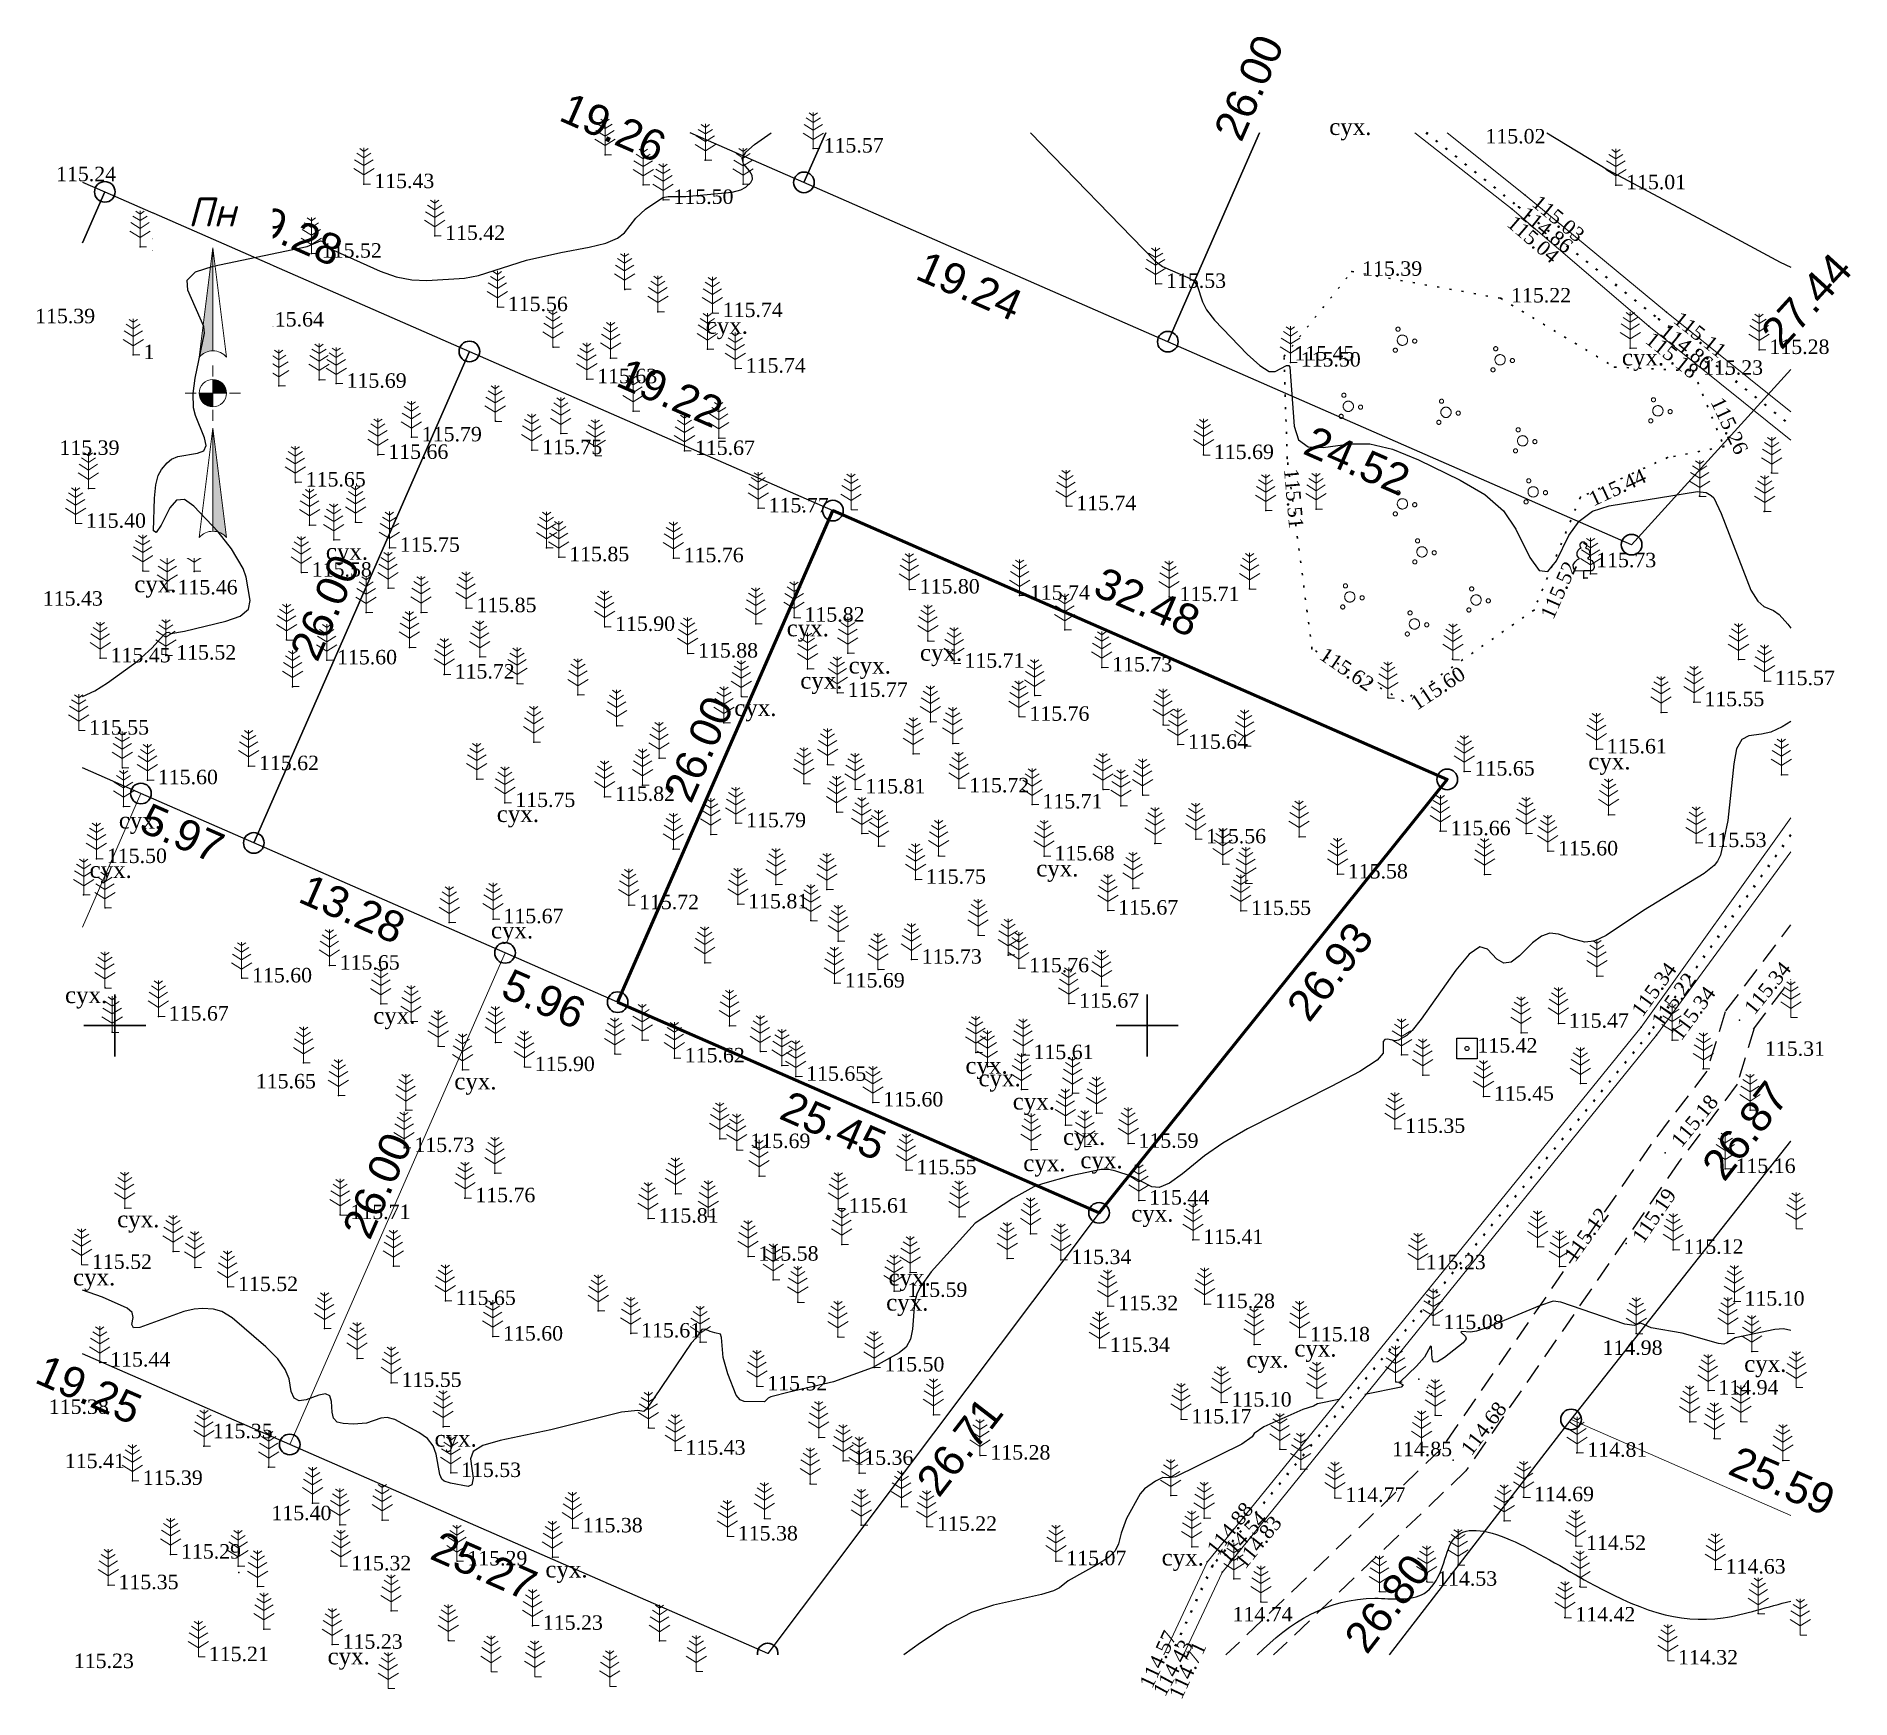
# Model space of a CAD drawing. Header units: millimetres. Extents: x 5405546.2 to 5405634.1, y 5524967.4 to 5525047.9.
import ezdxf
from ezdxf.enums import TextEntityAlignment as Align

# ---------------------------------------------------------------- set-up
doc = ezdxf.new("R2010")
doc.units = ezdxf.units.MM
doc.set_wipeout_variables(frame=1)
for name, pattern in [('DASHEDX2', [1.5, 1, -0.5]), ('HIDDEN', [0.5, 0, -0.5]), ('суцільна', [50, 50, 0])]:
    doc.linetypes.add(name, pattern=pattern)
for name, color, linetype, lineweight in [('#Лист (текст_ПН)', 250, 'Continuous', 0), ('#Штамп', 250, 'Continuous', 0), ('11900000', 1, 'Continuous', 30), ('Контур', 7, 'HIDDEN', 30), ('рельеф', 7, 'Continuous', 0), ('ТОЧКИ', 7, 'Continuous', 30), ('усл. знак', 7, 'суцільна', 20)]:
    doc.layers.add(name, color=color, linetype=linetype, lineweight=lineweight)
for name, color, linetype in [('SC007', 7, 'Continuous'), ('горизонтали', 42, 'Continuous'), ('дороги', 7, 'Continuous'), ('Ділянки_Межі', 10, 'Continuous'), ('надписи', 7, 'Continuous'), ('отметки', 7, 'Continuous'), ('промеры', 185, 'Continuous'), ('Растительность', 7, 'Continuous')]:
    doc.layers.add(name, color=color, linetype=linetype)
doc.styles.get("Standard").update_dxf_attribs({"font": 'arial.ttf'})
doc.styles.add('times', font='times.ttf')
doc.styles.add('Мой_Топо', font='isocpeui.ttf')
doc.linetypes.add('канава 0', pattern='A,0.9,0,["|",Standard,S=0.25,R=0,X=0,Y=0],0.1', length=1)

msp = doc.modelspace()

# ---------------------------------------------------------------- texts
at = {"layer": 'надписи', "color": 7, "style": 'times'}
for p in [(5405608.817, 5525043.939, 111.861), (5405578.619, 5525034.307, 111.861), (5405622.992, 5525032.771, 111.861), (5405560.218, 5525023.358, 111.861), (5405550.94, 5525021.783, 111.861), (5405582.539, 5525019.65, 111.861), (5405588.995, 5525018.464, 111.861), (5405585.54, 5525017.845, 111.861), (5405583.198, 5525017.112, 111.861), (5405580, 5525015.788, 111.861), (5405621.364, 5525013.199, 111.861), (5405568.499, 5525010.652, 111.861), (5405550.193, 5525010.335, 111.861), (5405548.773, 5525007.945, 111.861), (5405594.625, 5525008.014, 111.861), (5405568.214, 5525005.011, 111.861), (5405547.585, 5525001.877, 111.861), (5405562.514, 5525000.877, 111.861), (5405591.198, 5524998.459, 111.861), (5405566.441, 5524997.697, 111.861), (5405591.83, 5524997.848, 111.861), (5405593.488, 5524996.72, 111.861), (5405595.925, 5524995.008, 111.861), (5405593.998, 5524993.735, 111.861), (5405596.765, 5524993.878, 111.861), (5405599.227, 5524991.29, 111.861), (5405550.111, 5524991.017, 111.861), (5405547.974, 5524988.202, 111.861), (5405587.471, 5524988.195, 111.861), (5405587.357, 5524986.981, 111.861), (5405604.805, 5524984.221, 111.861), (5405607.125, 5524984.754, 111.861), (5405628.914, 5524984.013, 111.861), (5405565.483, 5524980.388, 111.861), (5405600.7, 5524974.63, 111.861), (5405570.853, 5524974.05, 111.861), (5405560.303, 5524969.841, 111.861)]:
    msp.add_text('сух.', height=0.8, dxfattribs=at).set_placement(p, align=Align.TOP_LEFT)
at = {"layer": 'отметки', "color": 7, "style": 'times'}
for s, p in [('115.57', (5405584.329, 5525042.987, 115.571)), ('115.02', (5405616.383, 5525043.428, 115.024)), ('115.24', (5405547.15, 5525041.599, 115.243)), ('115.43', (5405562.564, 5525041.262, 115.43)), ('115.01', (5405623.195, 5525041.208, 115.013)), ('115.50', (5405577.056, 5525040.499, 115.503)), ('115.42', (5405565.994, 5525038.754, 115.416)), ('115.42', (5405551.722, 5525038.225, 115.423)), ('115.52', (5405560.022, 5525037.895, 115.517)), ('115.39', (5405610.411, 5525037.019, 115.389)), ('115.53', (5405600.913, 5525036.429, 115.529)), ('115.22', (5405617.624, 5525035.724, 115.223)), ('115.56', (5405569.033, 5525035.304, 115.556)), ('115.74', (5405579.442, 5525035.017, 115.738)), ('115.39', (5405546.137, 5525034.718, 115.385)), ('115.64', (5405557.218, 5525034.559, 115.644)), ('115.28', (5405630.139, 5525033.228, 115.278)), ('115.51', (5405551.39, 5525032.98, 115.512)), ('115.74', (5405580.556, 5525032.325, 115.742)), ('115.45', (5405607.127, 5525032.915, 115.454)), ('115.50', (5405607.436, 5525032.618, 115.498)), ('115.23', (5405626.922, 5525032.223, 115.233)), ('115.69', (5405561.225, 5525031.593, 115.687)), ('115.63', (5405573.363, 5525031.811, 115.632)), ('115.46', (5405553.001, 5525029.942, 115.458)), ('115.79', (5405564.867, 5525028.996, 115.786)), ('115.39', (5405547.316, 5525028.341, 115.393)), ('115.66', (5405563.244, 5525028.147, 115.664)), ('115.75', (5405570.696, 5525028.373, 115.748)), ('115.67', (5405578.095, 5525028.336, 115.668)), ('115.69', (5405603.23, 5525028.137, 115.692)), ('115.52', (5405553.425, 5525027.293, 115.517)), ('115.65', (5405559.243, 5525026.807, 115.65)), ('115.77', (5405581.666, 5525025.554, 115.767)), ('115.74', (5405596.566, 5525025.66, 115.737)), ('115.40', (5405548.598, 5525024.808, 115.398)), ('115.75', (5405563.8, 5525023.644, 115.745)), ('115.85', (5405572.007, 5525023.185, 115.848)), ('115.76', (5405577.55, 5525023.139, 115.758)), ('115.73', (5405621.747, 5525022.896, 115.73)), ('115.58', (5405559.536, 5525022.439, 115.58)), ('115.80', (5405588.982, 5525021.623, 115.798)), ('115.43', (5405546.511, 5525021.035, 115.434)), ('115.46', (5405553.038, 5525021.58, 115.458)), ('115.74', (5405594.319, 5525021.326, 115.736)), ('115.71', (5405601.563, 5525021.254, 115.712)), ('115.85', (5405567.512, 5525020.719, 115.855)), ('115.82', (5405583.404, 5525020.258, 115.821)), ('115.90', (5405574.226, 5525019.81, 115.904)), ('115.45', (5405549.795, 5525018.288, 115.446)), ('115.52', (5405552.973, 5525018.421, 115.525)), ('115.60', (5405560.76, 5525018.191, 115.598)), ('115.88', (5405578.245, 5525018.52, 115.884)), ('115.72', (5405566.458, 5525017.503, 115.719)), ('115.71', (5405591.15, 5525018.03, 115.713)), ('115.73', (5405598.304, 5525017.846, 115.726)), ('115.77', (5405585.496, 5525016.615, 115.771)), ('115.57', (5405630.4, 5525017.183, 115.568)), ('115.55', (5405626.985, 5525016.163, 115.552)), ('115.55', (5405548.748, 5525014.787, 115.549)), ('115.76', (5405594.295, 5525015.458, 115.76)), ('115.64', (5405601.978, 5525014.102, 115.637)), ('115.61', (5405622.26, 5525013.878, 115.615)), ('115.62', (5405556.98, 5525013.065, 115.621)), ('115.60', (5405552.084, 5525012.383, 115.597)), ('115.72', (5405591.38, 5525011.99, 115.721)), ('115.65', (5405615.861, 5525012.803, 115.647)), ('115.75', (5405569.395, 5525011.28, 115.747)), ('115.82', (5405574.223, 5525011.574, 115.821)), ('115.81', (5405586.349, 5525011.938, 115.813)), ('115.71', (5405594.927, 5525011.208, 115.709)), ('115.79', (5405580.571, 5525010.298, 115.787)), ('115.56', (5405602.851, 5525009.52, 115.563)), ('115.66', (5405614.696, 5525009.911, 115.659)), ('115.53', (5405627.091, 5525009.34, 115.534)), ('115.50', (5405549.614, 5525008.566, 115.5)), ('115.68', (5405595.511, 5525008.693, 115.684)), ('115.60', (5405619.9, 5525008.935, 115.603)), ('115.75', (5405589.283, 5525007.564, 115.751)), ('115.58', (5405609.718, 5525007.818, 115.578)), ('115.72', (5405575.387, 5525006.329, 115.716)), ('115.81', (5405580.677, 5525006.37, 115.805)), ('115.67', (5405598.597, 5525006.067, 115.673)), ('115.55', (5405605.03, 5525006.049, 115.547)), ('115.67', (5405568.82, 5525005.649, 115.665)), ('115.65', (5405560.889, 5525003.401, 115.651)), ('115.73', (5405589.081, 5525003.691, 115.73)), ('115.76', (5405594.279, 5525003.272, 115.761)), ('115.60', (5405556.643, 5525002.783, 115.597)), ('115.69', (5405585.35, 5525002.537, 115.695)), ('115.67', (5405596.704, 5525001.558, 115.668)), ('115.67', (5405552.609, 5525000.933, 115.67)), ('115.47', (5405620.424, 5525000.588, 115.466)), ('115.62', (5405577.602, 5524998.907, 115.624)), ('115.61', (5405594.495, 5524999.065, 115.605)), ('115.42', (5405615.994, 5524999.382, 115.422)), ('115.31', (5405629.921, 5524999.225, 115.308)), ('115.90', (5405570.339, 5524998.486, 115.898)), ('115.65', (5405583.485, 5524998.018, 115.646)), ('115.65', (5405556.828, 5524997.649, 115.65)), ('115.45', (5405616.794, 5524997.054, 115.448)), ('115.60', (5405587.217, 5524996.771, 115.605)), ('115.35', (5405612.497, 5524995.492, 115.352)), ('115.73', (5405564.506, 5524994.565, 115.729)), ('115.69', (5405580.781, 5524994.757, 115.69)), ('115.59', (5405599.578, 5524994.77, 115.587)), ('115.16', (5405628.498, 5524993.549, 115.162)), ('115.55', (5405588.829, 5524993.488, 115.552)), ('115.76', (5405567.457, 5524992.132, 115.758)), ('115.44', (5405600.098, 5524992.018, 115.439)), ('115.71', (5405561.411, 5524991.316, 115.714)), ('115.81', (5405576.336, 5524991.143, 115.811)), ('115.61', (5405585.545, 5524991.629, 115.612)), ('115.41', (5405602.715, 5524990.113, 115.413)), ('115.58', (5405581.175, 5524989.3, 115.579)), ('115.34', (5405596.325, 5524989.137, 115.339)), ('115.12', (5405625.973, 5524989.633, 115.12)), ('115.52', (5405548.891, 5524988.902, 115.523)), ('115.23', (5405613.49, 5524988.886, 115.23)), ('115.52', (5405555.965, 5524987.827, 115.524)), ('115.59', (5405588.384, 5524987.545, 115.589)), ('115.65', (5405566.51, 5524987.155, 115.646)), ('115.32', (5405598.595, 5524986.901, 115.316)), ('115.28', (5405603.284, 5524987.001, 115.28)), ('115.10', (5405628.932, 5524987.123, 115.103)), ('115.08', (5405614.354, 5524985.984, 115.081)), ('115.60', (5405568.801, 5524985.43, 115.601)), ('115.61', (5405575.488, 5524985.579, 115.609)), ('115.34', (5405598.192, 5524984.88, 115.338)), ('115.18', (5405607.884, 5524985.391, 115.176)), ('114.98', (5405622.055, 5524984.738, 114.981)), ('115.44', (5405549.774, 5524984.168, 115.437)), ('115.50', (5405587.27, 5524983.932, 115.5)), ('115.55', (5405563.888, 5524983.184, 115.552)), ('115.52', (5405581.599, 5524983.015, 115.521)), ('115.10', (5405604.089, 5524982.23, 115.105)), ('114.94', (5405627.668, 5524982.813, 114.943)), ('115.38', (5405546.801, 5524981.877, 115.378)), ('115.17', (5405602.141, 5524981.414, 115.166)), ('115.35', (5405554.737, 5524980.699, 115.351)), ('115.43', (5405577.64, 5524979.903, 115.431)), ('115.28', (5405592.404, 5524979.664, 115.279)), ('114.85', (5405611.86, 5524979.826, 114.846)), ('114.81', (5405621.316, 5524979.798, 114.807)), ('115.41', (5405547.579, 5524979.25, 115.411)), ('115.53', (5405566.766, 5524978.82, 115.53)), ('115.36', (5405585.768, 5524979.409, 115.36)), ('115.39', (5405551.349, 5524978.438, 115.391)), ('114.77', (5405609.597, 5524977.612, 114.767)), ('114.69', (5405618.734, 5524977.648, 114.688)), ('115.40', (5405557.582, 5524976.726, 115.402)), ('115.38', (5405572.659, 5524976.137, 115.376)), ('115.22', (5405589.82, 5524976.215, 115.217)), ('115.38', (5405580.173, 5524975.745, 115.379)), ('114.52', (5405621.255, 5524975.287, 114.523)), ('115.29', (5405553.203, 5524974.866, 115.294)), ('115.32', (5405561.449, 5524974.298, 115.32)), ('115.29', (5405567.072, 5524974.535, 115.287)), ('115.07', (5405596.082, 5524974.544, 115.071)), ('115.35', (5405550.177, 5524973.384, 115.349)), ('114.53', (5405614.044, 5524973.552, 114.528)), ('114.63', (5405628.016, 5524974.144, 114.625)), ('114.74', (5405604.135, 5524971.823, 114.735)), ('114.42', (5405620.736, 5524971.819, 114.421)), ('115.23', (5405570.731, 5524971.416, 115.233)), ('115.21', (5405554.552, 5524969.897, 115.208)), ('115.23', (5405561.033, 5524970.5, 115.23)), ('115.23', (5405548.013, 5524969.563, 115.228)), ('114.32', (5405625.71, 5524969.736, 114.324))]:
    msp.add_text(s, height=0.7, dxfattribs=at).set_placement(p, align=Align.TOP_LEFT)
for s, rotation, p in [('115.03', 320.39839, (5405619.019, 5525040.29, 115.032)), ('114.86', 321.31956, (5405618.429, 5525039.726, 114.864)), ('115.04', 319.33309, (5405617.822, 5525039.299, 115.038)), ('115.11', 321.54678, (5405625.861, 5525034.639, 115.107)), ('115.18', 321.30114, (5405624.509, 5525033.654, 115.185)), ('114.86', 320.71247, (5405625.228, 5525034.062, 114.863)), ('115.26', 295.03726, (5405627.908, 5525030.518, 115.262)), ('115.44', 25.07292, (5405621.307, 5525025.765, 115.443)), ('115.51', 275.01055, (5405607.324, 5525027.005, 115.513)), ('115.52', 66.01344, (5405619.022, 5525019.901, 115.516)), ('115.62', 325.53921, (5405608.675, 5525018.369, 115.623)), ('115.60', 33.66554, (5405612.673, 5525015.819, 115.598)), ('115.34', 54.00989, (5405623.409, 5525000.772, 115.344)), ('115.22', 54.51498, (5405624.374, 5525000.266, 115.216)), ('115.34', 50.89332, (5405628.858, 5525000.903, 115.341)), ('115.34', 53.75835, (5405625.29, 5524999.622, 115.337)), ('115.18', 50.56819, (5405625.318, 5524994.473, 115.175)), ('115.19', 55.60417, (5405623.443, 5524989.781, 115.195)), ('115.12', 54.41595, (5405620.141, 5524988.881, 115.121)), ('114.68', 52.76724, (5405615.139, 5524979.53, 114.679)), ('114.88', 51.38325, (5405602.829, 5524974.705, 114.878)), ('114.54', 47.54673, (5405603.379, 5524974.366, 114.54)), ('114.83', 51.06477, (5405604.196, 5524974.055, 114.833)), ('114.57', 64.99267, (5405599.594, 5524968.115, 114.567)), ('114.43', 61.49747, (5405600.241, 5524967.764, 114.432)), ('114.71', 64.87219, (5405601.019, 5524967.591, 114.708))]:
    msp.add_text(s, height=0.7, rotation=rotation, dxfattribs=at).set_placement(p, align=Align.TOP_LEFT)
at = {"layer": 'промеры', "char_height": 1.5, "attachment_point": 1}
for s, insert, rotation in [('26.00', (5405603.184, 5525043.338, 107.24), 66.37949), ('19.26', (5405572.041, 5525045.247), 336.35584), ('19.28', (5405556.372, 5525040.212), 336.35584), ('19.24', (5405589.301, 5525037.568), 336.35584), ('27.44', (5405629.613, 5525033.68), 47.66028), ('19.22', (5405574.799, 5525032.387), 336.35584), ('24.52', (5405608.076, 5525029.097), 336.35584), ('26.00', (5405558.431, 5525018.148), 66.37949), ('32.48', (5405597.903, 5525022.256), 336.35584), ('26.00', (5405576.53, 5525011.292), 66.37949), ('5.97', (5405551.706, 5525010.817), 336.35584), ('13.28', (5405559.41, 5525007.384), 336.35584), ('26.93', (5405606.654, 5525000.999), 52.3508), ('5.96', (5405569.216, 5525002.79, 107.24), 336.35584), ('26.87', (5405626.766, 5524993.285), 52.3508), ('25.45', (5405582.707, 5524996.884), 336.35584), ('26.00', (5405560.971, 5524990.143), 66.37949), ('19.25', (5405546.65, 5524984.096), 336.35584), ('26.71', (5405588.72, 5524977.983), 52.3508), ('25.59', (5405628.656, 5524979.667), 336.4763), ('25.27', (5405565.791, 5524975.558), 336.35584), ('26.80', (5405609.448, 5524970.387), 52.3508)]:
    msp.add_mtext(s, dxfattribs=dict(at, insert=insert, rotation=rotation))

# ---------------------------------------------------------------- blocks, each defined once
blk = doc.blocks.new('SYMBOL902')
at = {"layer": 'SC007'}
blk.add_lwpolyline([(-1.25, -1.25), (-1.25, 1.25), (1.25, 1.25), (1.25, -1.25)], close=True, dxfattribs=at)
blk.add_circle((0, 0), 0.25, dxfattribs=at)
blk = doc.blocks.new('A$C51FE15A3')
at = {"layer": 'Растительность', "color": 94, "lineweight": 0}
for points in [[(-0.447, 1.172), (0, 0.895), (0.447, 1.172)], [(-0.343, 1.489), (0, 1.267), (0.343, 1.489)], [(-0.201, 1.726), (0, 1.584), (0.201, 1.726)], [(0, 1.75), (0, 0), (0.319, 0)], [(-0.493, 0.753), (0, 0.444), (0.493, 0.753)]]:
    blk.add_lwpolyline(points, dxfattribs=at)
blk = doc.blocks.new('A$C2ACB5305')
at = {"layer": 'Растительность'}
blk.add_lwpolyline([(0.2, 0), (0.2, 0), (0, 0), (0, 0.35), (-0.4, 0.35), (-0.5, 0.5), (-0.5, 0.65), (-0.4, 0.8), (-0.3, 0.9), (-0.2, 0.95), (-0.25, 1), (-0.3, 1.1), (-0.3, 1.25), (-0.25, 1.35), (-0.15, 1.45), (-0.1, 1.45), (-0.15, 1.55), (-0.15, 1.65), (-0.05, 1.75), (0.05, 1.75), (0.15, 1.65), (0.15, 1.55), (0.1, 1.45), (0.25, 1.4), (0.3, 1.3), (0.3, 1.1), (0.25, 1), (0.2, 0.95), (0.4, 0.85), (0.5, 0.7), (0.5, 0.5), (0.45, 0.4), (0.4, 0.35), (0, 0.35)], dxfattribs=at)
blk = doc.blocks.new('A$C72385B22')
at = {"layer": 'усл. знак'}
for centre, radius in [((0, 0), 0.625), ((-0.02, 1.49), 0.25), ((-1.29, -0.64), 0.25), ((1.28, -0.76), 0.25)]:
    blk.add_circle(centre, radius, dxfattribs=at)
blk = doc.blocks.new('*U5')
at = {"color": 0}
for points in [[(-0.113, 0), (-0.109, -0.029), (-0.097, -0.056)], [(-0.113, 0), (-0.097, -0.056), (0, 0)], [(-0.097, -0.056), (0, -0.113), (0, 0)], [(-0.097, -0.056), (-0.08, -0.08), (-0.056, -0.097)], [(-0.097, -0.056), (-0.056, -0.097), (0, -0.113)], [(-0.056, -0.097), (-0.029, -0.109), (0, -0.113)]]:
    blk.add_solid(points, dxfattribs=at)
blk = doc.blocks.new('*U6')
at = {"color": 0}
for points in [[(0, 0), (0.097, 0.056), (0, 0.113)], [(0.097, 0.056), (0.029, 0.109), (0, 0.113)], [(0, 0), (0.113, 0), (0.097, 0.056)], [(0.097, 0.056), (0.056, 0.097), (0.029, 0.109)], [(0.097, 0.056), (0.08, 0.08), (0.056, 0.097)], [(0.113, 0), (0.109, 0.029), (0.097, 0.056)]]:
    blk.add_solid(points, dxfattribs=at)
blk = doc.blocks.new('*U7')
at = {"color": 0}
for points in [[(0, -1.136), (0.021, -1.138), (0, -0.288)], [(0.021, -1.138), (0.042, -1.142), (0, -0.288)], [(0.042, -1.142), (0.062, -1.15), (0, -0.288)], [(0.062, -1.15), (0.081, -1.16), (0, -0.288)], [(0.081, -1.16), (0.098, -1.173), (0, -0.288)], [(0.098, -1.173), (0.113, -1.188), (0, -0.288)]]:
    blk.add_solid(points, dxfattribs=at)
blk = doc.blocks.new('*U8')
at = {"color": 0}
for points in [[(-0.113, 0.297), (-0.098, 0.312), (0, 1.197)], [(-0.098, 0.312), (-0.081, 0.325), (0, 1.197)], [(-0.081, 0.325), (-0.062, 0.335), (0, 1.197)], [(-0.062, 0.335), (-0.042, 0.343), (0, 1.197)], [(-0.042, 0.343), (-0.021, 0.347), (0, 1.197)], [(-0.021, 0.347), (0, 0.349), (0, 1.197)]]:
    blk.add_solid(points, dxfattribs=at)
blk = doc.blocks.new('#Північ')
at = {"color": 7}
blk.add_wipeout([(-2.901, 10.635), (2.901, 10.635), (2.901, -7.981), (-2.901, -7.981)], dxfattribs=at).dxf.layer = '#Лист (текст_ПН)'
at = {"layer": '#Лист (текст_ПН)'}
for p, q in [((-0.663, 1.748), (0, 7.043)), ((0, 7.043), (0, 2.052)), ((0, 7.043), (0.663, 1.748)), ((0, 1.337), (0, 0.807)), ((-1.337, 0), (-0.807, 0)), ((-0.662, 0), (0.662, 0)), ((0, 0.662), (0, -0.662)), ((1.337, 0), (0.807, 0)), ((0, -1.337), (0, -0.807)), ((-0.663, -6.99), (0, -1.695)), ((0, -1.695), (0.663, -6.99)), ((0, -1.695), (0, -6.686))]:
    blk.add_line(p, q, dxfattribs=at)
at = {"layer": '#Лист (текст_ПН)', "flags": 128}
for points in [[(0, 7.043), (-0.663, 1.748, -0.218585), (0, 2.052)], [(0, 0), (-0.662, 0, 0.414214), (0, -0.662)]]:
    blk.add_lwpolyline(points, format="xyb", close=True, dxfattribs=at)
at = {"layer": '#Лист (текст_ПН)'}
blk.add_circle((0, 0), 0.662, dxfattribs=at)
for centre in [(0, 1.178), (0, -7.56)]:
    blk.add_arc(centre, 0.874, 40.67981, 139.32019, dxfattribs=at)
at = {"layer": '#Лист (текст_ПН)', "xscale": 5.883850111352785, "yscale": 5.883850111352785, "zscale": 5.883850111352785}
for name in ['*U8', '*U5', '*U6', '*U7']:
    blk.add_blockref(name, (0, 0), dxfattribs=at)
at = {"layer": '#Лист (текст_ПН)', "style": 'Мой_Топо'}
blk.add_text('Пн', height=1.4, dxfattribs=at).set_placement((-1.217, 8.077))

# ---------------------------------------------------------------- linework, layer by layer
at = {"layer": '11900000', "color": 7}
for points in [[(5405550, 5524998.5, 0), (5405550, 5525001.5, 0)], [(5405550, 5524998.5, 0), (5405550, 5525001.5, 0)], [(5405600, 5524998.5, 0), (5405600, 5525001.5, 0)], [(5405600, 5524998.5, 0), (5405600, 5525001.5, 0)], [(5405548.5, 5525000, 0), (5405551.5, 5525000, 0)], [(5405548.5, 5525000, 0), (5405551.5, 5525000, 0)], [(5405598.5, 5525000, 0), (5405601.5, 5525000, 0)], [(5405598.5, 5525000, 0), (5405601.5, 5525000, 0)]]:
    msp.add_polyline3d(points, dxfattribs=at)
at = {"layer": 'горизонтали', "color": 32}
for points in [[(5405594.353, 5525043.249, 115.5), (5405600.367, 5525037.042, 115.5), (5405600.747, 5525036.762, 115.5), (5405601.977, 5525036.232, 115.5), (5405602.227, 5525036.082, 115.5), (5405602.417, 5525035.852, 115.5), (5405602.677, 5525035.062, 115.5), (5405602.867, 5525034.672, 115.5), (5405603.257, 5525034.172, 115.5), (5405604.847, 5525032.512, 115.5), (5405605.457, 5525031.962, 115.5), (5405605.907, 5525031.682, 115.5), (5405606.207, 5525031.682, 115.5), (5405606.747, 5525031.962, 115.5), (5405606.857, 5525031.972, 115.5), (5405606.907, 5525031.892, 115.5), (5405607.127, 5525029.032, 115.5), (5405607.327, 5525028.362, 115.5), (5405607.797, 5525028.022, 115.5), (5405608.527, 5525027.992, 115.5), (5405609.827, 5525028.182, 115.5), (5405610.777, 5525028.182, 115.5), (5405611.877, 5525027.922, 115.5), (5405613.147, 5525027.392, 115.5), (5405615.157, 5525026.412, 115.5), (5405616.357, 5525025.712, 115.5), (5405617.257, 5525024.922, 115.5), (5405617.857, 5525024.042, 115.5), (5405618.537, 5525022.672, 115.5), (5405618.987, 5525022.042, 115.5), (5405619.407, 5525021.992, 115.5), (5405619.827, 5525022.512, 115.5), (5405620.427, 5525023.732, 115.5), (5405620.917, 5525024.432, 115.5), (5405621.567, 5525024.912, 115.5), (5405622.377, 5525025.172, 115.5), (5405626.657, 5525025.862, 115.5), (5405627.077, 5525025.812, 115.5), (5405627.317, 5525025.672, 115.5), (5405627.447, 5525025.552, 115.5), (5405627.807, 5525024.802, 115.5), (5405629.237, 5525021.092, 115.5), (5405629.577, 5525020.552, 115.5), (5405629.867, 5525020.292, 115.5), (5405630.337, 5525020.102, 115.5), (5405630.607, 5525019.902, 115.5), (5405631.027, 5525019.442, 115.5), (5405631.175, 5525019.249, 115.5)], [(5405619.35, 5525043.249, 115), (5405622.317, 5525041.452, 115), (5405626.457, 5525039.242, 115), (5405630.657, 5525036.972, 115), (5405631.175, 5525036.736, 115)], [(5405631.175, 5525014.716, 115.5), (5405630.757, 5525014.462, 115.5), (5405630.207, 5525014.212, 115.5), (5405629.747, 5525014.102, 115.5), (5405629.147, 5525014.032, 115.5), (5405628.797, 5525013.852, 115.5), (5405628.547, 5525013.402, 115.5), (5405628.417, 5525012.672, 115.5), (5405628.117, 5525009.932, 115.5), (5405627.767, 5525008.252, 115.5), (5405627.627, 5525007.952, 115.5), (5405627.467, 5525007.752, 115.5), (5405626.977, 5525007.362, 115.5), (5405624.037, 5525005.572, 115.5), (5405622.227, 5525004.362, 115.5), (5405621.657, 5525004.082, 115.5), (5405621.197, 5525004.032, 115.5), (5405620.537, 5525004.202, 115.5), (5405619.927, 5525004.412, 115.5), (5405619.507, 5525004.462, 115.5), (5405619.097, 5525004.322, 115.5), (5405618.667, 5525003.992, 115.5), (5405618.037, 5525003.362, 115.5), (5405617.627, 5525003.062, 115.5), (5405617.267, 5525003.012, 115.5), (5405616.937, 5525003.212, 115.5), (5405616.477, 5525003.692, 115.5), (5405616.107, 5525003.802, 115.5), (5405615.597, 5525003.452, 115.5), (5405614.947, 5525002.672, 115.5), (5405613.267, 5525000.302, 115.5), (5405612.827, 5524999.752, 115.5), (5405612.577, 5524999.502, 115.5), (5405612.167, 5524999.282, 115.5), (5405612.017, 5524999.252, 115.5), (5405611.637, 5524999.332, 115.5), (5405611.507, 5524999.322, 115.5), (5405611.437, 5524999.222, 115.5), (5405611.427, 5524998.652, 115.5), (5405611.147, 5524998.312, 115.5), (5405610.307, 5524997.772, 115.5), (5405608.907, 5524997.032, 115.5), (5405604.857, 5524994.992, 115.5), (5405603.657, 5524994.292, 115.5), (5405602.777, 5524993.672, 115.5), (5405601.717, 5524992.802, 115.5), (5405601.077, 5524992.352, 115.5), (5405600.577, 5524992.142, 115.5), (5405600.227, 5524992.182, 115.5), (5405599.227, 5524992.692, 115.5), (5405598.477, 5524992.942, 115.5), (5405598.147, 5524993.012, 115.5), (5405597.777, 5524993.012, 115.5), (5405596.297, 5524992.712, 115.5), (5405594.927, 5524992.322, 115.5), (5405594.517, 5524992.172, 115.5), (5405593.487, 5524991.612, 115.5), (5405591.667, 5524990.422, 115.5), (5405589.537, 5524988.062, 115.5), (5405589.007, 5524987.312, 115.5), (5405588.837, 5524986.982, 115.5), (5405588.727, 5524986.562, 115.5), (5405588.627, 5524985.282, 115.5), (5405588.537, 5524984.802, 115.5), (5405588.327, 5524984.412, 115.5), (5405587.987, 5524984.132, 115.5), (5405586.687, 5524983.412, 115.5), (5405584.807, 5524982.732, 115.5), (5405582.657, 5524982.222, 115.5), (5405581.777, 5524982.002, 115.5), (5405581.637, 5524981.932, 115.5), (5405581.467, 5524981.762, 115.5), (5405580.487, 5524981.782, 115.5), (5405580.287, 5524981.852, 115.5), (5405580.097, 5524982.082, 115.5), (5405579.687, 5524983.122, 115.5), (5405579.467, 5524983.912, 115.5), (5405579.387, 5524984.882, 115.5), (5405579.327, 5524985.032, 115.5), (5405579.057, 5524985.102, 115.5), (5405578.827, 5524985.172, 115.5), (5405578.597, 5524985.282, 115.5), (5405578.427, 5524985.262, 115.5), (5405578.147, 5524984.842, 115.5), (5405577.917, 5524984.602, 115.5), (5405575.747, 5524981.402, 115.5), (5405575.627, 5524981.292, 115.5), (5405575.337, 5524981.342, 115.5), (5405574.537, 5524981.262, 115.5), (5405571.117, 5524980.412, 115.5), (5405568.657, 5524979.892, 115.5), (5405567.817, 5524979.652, 115.5), (5405567.347, 5524979.352, 115.5), (5405567.227, 5524978.992, 115.5), (5405567.347, 5524978.062, 115.5), (5405567.297, 5524977.742, 115.5), (5405567.107, 5524977.662, 115.5), (5405566.257, 5524977.822, 115.5), (5405565.947, 5524977.912, 115.5), (5405565.837, 5524978.012, 115.5), (5405565.737, 5524978.242, 115.5), (5405565.557, 5524979.232, 115.5), (5405565.417, 5524979.632, 115.5), (5405565.137, 5524979.982, 115.5), (5405564.727, 5524980.282, 115.5), (5405563.557, 5524980.912, 115.5), (5405563.187, 5524981.002, 115.5), (5405562.877, 5524980.962, 115.5), (5405562.187, 5524980.732, 115.5), (5405561.557, 5524980.682, 115.5), (5405561.057, 5524980.712, 115.5), (5405560.767, 5524980.782, 115.5), (5405560.597, 5524980.962, 115.5), (5405560.527, 5524981.262, 115.5), (5405560.497, 5524981.782, 115.5), (5405560.417, 5524982.052, 115.5), (5405560.207, 5524982.152, 115.5), (5405559.877, 5524982.082, 115.5), (5405559.267, 5524981.862, 115.5), (5405558.927, 5524981.802, 115.5), (5405558.687, 5524981.932, 115.5), (5405558.547, 5524982.262, 115.5), (5405558.437, 5524982.882, 115.5), (5405558.257, 5524983.332, 115.5), (5405557.887, 5524983.842, 115.5), (5405557.307, 5524984.422, 115.5), (5405555.687, 5524985.832, 115.5), (5405555.177, 5524986.142, 115.5), (5405554.777, 5524986.252, 115.5), (5405554.247, 5524986.282, 115.5), (5405553.847, 5524986.252, 115.5), (5405553.347, 5524986.132, 115.5), (5405551.207, 5524985.362, 115.5), (5405550.897, 5524985.352, 115.5), (5405550.817, 5524985.502, 115.5), (5405550.887, 5524985.852, 115.5), (5405550.837, 5524986.082, 115.5), (5405550.597, 5524986.302, 115.5), (5405549.397, 5524986.832, 115.5), (5405548.431, 5524987.176, 115.5)], [(5405631.175, 5524985.212, 115), (5405630.817, 5524985.292, 115), (5405630.397, 5524985.262, 115), (5405628.477, 5524984.862, 115), (5405628.077, 5524984.612, 115), (5405627.927, 5524984.562, 115), (5405627.667, 5524984.582, 115), (5405625.917, 5524985.082, 115), (5405624.407, 5524985.342, 115), (5405623.907, 5524985.572, 115), (5405623.587, 5524985.462, 115), (5405623.137, 5524985.532, 115), (5405620.037, 5524986.582, 115), (5405619.667, 5524986.632, 115), (5405618.997, 5524986.412, 115), (5405616.437, 5524985.352, 115), (5405615.947, 5524985.192, 115), (5405615.657, 5524985.142, 115), (5405615.227, 5524985.172, 115), (5405615.197, 5524985.132, 115), (5405615.417, 5524984.932, 115), (5405615.447, 5524984.812, 115), (5405615.307, 5524984.622, 115), (5405614.397, 5524983.912, 115), (5405614.067, 5524983.702, 115), (5405613.867, 5524983.682, 115), (5405613.797, 5524983.852, 115), (5405613.767, 5524984.422, 115), (5405613.727, 5524984.462, 115), (5405613.427, 5524983.932, 115), (5405613.047, 5524983.492, 115), (5405612.247, 5524982.732, 115), (5405612.187, 5524982.692, 115), (5405612.397, 5524982.582, 115), (5405612.307, 5524982.472, 115), (5405610.535, 5524982.118, 115)], [(5405609.286, 5524981.868, 115), (5405608.257, 5524981.662, 115), (5405608.057, 5524981.552, 115), (5405607.537, 5524981.382, 115), (5405605.657, 5524980.542, 115), (5405605.177, 5524980.222, 115), (5405605.087, 5524980.062, 115), (5405604.587, 5524979.712, 115), (5405601.377, 5524978.132, 115), (5405601.077, 5524978.082, 115), (5405600.757, 5524978.092, 115), (5405600.397, 5524977.922, 115), (5405599.877, 5524977.542, 115), (5405599.667, 5524977.302, 115), (5405598.997, 5524976.112, 115), (5405598.737, 5524975.402, 115), (5405598.607, 5524974.882, 115), (5405598.447, 5524974.542, 115), (5405598.147, 5524974.232, 115), (5405597.707, 5524973.942, 115), (5405596.167, 5524973.082, 115), (5405595.747, 5524972.752, 115), (5405595.457, 5524972.612, 115), (5405594.887, 5524972.432, 115), (5405592.557, 5524971.902, 115), (5405591.497, 5524971.552, 115), (5405590.317, 5524970.942, 115), (5405589.017, 5524970.082, 115), (5405588.216, 5524969.496, 115)]]:
    msp.add_polyline3d(points, dxfattribs=at)
msp.add_open_spline([(5405605.322, 5524969.496), (5405606.938, 5524971.082), (5405609.403, 5524972.678), (5405613.309, 5524971.987), (5405614.328, 5524973.57), (5405615.002, 5524976.995), (5405621.886, 5524972.4), (5405626.63, 5524970.624), (5405630.073, 5524971.853), (5405631.175, 5524972.1)], degree=3, knots=[799.331717, 799.331717, 799.331717, 799.331717, 805.82926, 808.224069, 809.629388, 811.023069, 817.717516, 824.697693, 828.036464, 828.036464, 828.036464, 828.036464], dxfattribs=at)
at = {"layer": 'дороги', "color": 7, "linetype": 'DASHEDX2', "elevation": 115.341}
for points in [[(5405628.031, 5525000.706), (5405631.175, 5525004.864)], [(5405629.359, 5524999.812), (5405631.175, 5525002.218)], [(5405627.997, 5525000.65), (5405627.108, 5524997.785)], [(5405629.393, 5524999.868), (5405628.577, 5524997.152)], [(5405627.108, 5524997.785), (5405624.41, 5524994.25), (5405614.216, 5524979.46), (5405603.812, 5524969.496)], [(5405628.577, 5524997.152), (5405625.77, 5524993.404), (5405615.44, 5524978.418), (5405606.125, 5524969.496)]]:
    msp.add_lwpolyline(points, dxfattribs=at)
at = {"layer": 'Ділянки_Межі'}
for points in [[(5405584.434, 5525043.249), (5405583.377, 5525040.839), (5405577.872, 5525043.249)], [(5405605.433, 5525043.249), (5405601, 5525033.124), (5405583.377, 5525040.839)], [(5405583.377, 5525040.839), (5405584.434, 5525043.249)], [(5405601, 5525033.124), (5405605.433, 5525043.249)], [(5405548.431, 5525040.856), (5405549.514, 5525040.382), (5405548.431, 5525037.908)], [(5405548.431, 5525037.908), (5405549.514, 5525040.382), (5405567.174, 5525032.65), (5405556.73, 5525008.84), (5405551.263, 5525011.233), (5405548.431, 5525012.473)], [(5405631.175, 5525031.777), (5405623.462, 5525023.289), (5405601, 5525033.124)]]:
    msp.add_lwpolyline(points, dxfattribs=at)
at = {"layer": 'Ділянки_Межі', "lineweight": 25}
for points in [[(5405631.175, 5525031.777), (5405623.462, 5525023.289), (5405601, 5525033.124), (5405583.377, 5525040.839), (5405577.872, 5525043.249)], [(5405611.729, 5524969.496), (5405620.532, 5524980.907), (5405631.175, 5524994.393)]]:
    msp.add_lwpolyline(points, dxfattribs=at)
at = {"layer": 'Ділянки_Межі'}
msp.add_lwpolyline([(5405556.73, 5525008.84), (5405567.174, 5525032.65), (5405584.781, 5525024.941), (5405574.353, 5525001.124), (5405568.897, 5525003.513)], close=True, dxfattribs=at)
at = {"layer": 'Ділянки_Межі', "lineweight": 50}
msp.add_lwpolyline([(5405574.353, 5525001.124), (5405584.781, 5525024.941), (5405614.533, 5525011.916), (5405597.668, 5524990.917)], close=True, dxfattribs=at)
at = {"layer": 'Ділянки_Межі', "lineweight": 0}
for points in [[(5405548.431, 5525012.473), (5405551.263, 5525011.233), (5405548.431, 5525004.764)], [(5405548.431, 5525004.764), (5405551.263, 5525011.233), (5405556.73, 5525008.84), (5405568.897, 5525003.513), (5405558.469, 5524979.696), (5405548.431, 5524984.091)], [(5405620.532, 5524980.907), (5405631.175, 5524994.393)], [(5405611.729, 5524969.496), (5405620.532, 5524980.907), (5405631.175, 5524976.247)], [(5405631.175, 5524976.247), (5405620.532, 5524980.907)]]:
    msp.add_lwpolyline(points, dxfattribs=at)
msp.add_lwpolyline([(5405558.469, 5524979.696), (5405568.897, 5525003.513), (5405574.353, 5525001.124), (5405597.668, 5524990.917), (5405581.619, 5524969.561)], close=True, dxfattribs=at)
at = {"layer": 'Контур', "color": 7, "linetype": 'HIDDEN', "elevation": 115.223}
for points in [[(5405627.94, 5525028.04), (5405625.206, 5525027.511), (5405620.98, 5525025.587), (5405618.736, 5525020.123), (5405612.406, 5525015.709), (5405607.98, 5525018.24), (5405606.782, 5525027.459), (5405606.627, 5525032.415), (5405609.911, 5525036.519), (5405617.124, 5525035.224)], [(5405617.124, 5525035.224), (5405622.63, 5525031.895), (5405626.44, 5525031.71)], [(5405626.44, 5525031.71), (5405627.94, 5525028.04)]]:
    msp.add_lwpolyline(points, dxfattribs=at)
at = {"layer": 'отметки', "color": 7}
for p in [(5405573.742, 5525042.177, 115.383), (5405578.599, 5525041.923, 115.469), (5405583.829, 5525042.487, 115.571), (5405562.064, 5525040.762, 115.43), (5405575.589, 5525040.721, 115.474), (5405580.43, 5525040.753, 115.485), (5405618.315, 5525040.223, 115.032), (5405622.695, 5525040.708, 115.013), (5405576.556, 5525039.999, 115.503), (5405617.682, 5525039.548, 115.038), (5405617.984, 5525039.654, 114.864), (5405551.222, 5525037.725, 115.423), (5405565.494, 5525038.254, 115.416), (5405559.522, 5525037.395, 115.517), (5405600.413, 5525035.929, 115.529), (5405609.911, 5525036.519, 115.389), (5405574.696, 5525035.659, 115.564), (5405617.124, 5525035.224, 115.223), (5405553.79, 5525033.984, 115.47), (5405556.718, 5525034.059, 115.644), (5405568.533, 5525034.804, 115.556), (5405576.301, 5525034.57, 115.575), (5405578.942, 5525034.517, 115.738), (5405624.76, 5525034.236, 114.863), (5405625.159, 5525034.558, 115.107), (5405624.291, 5525033.87, 115.185), (5405550.89, 5525032.48, 115.512), (5405555.356, 5525032.893, 115.549), (5405571.226, 5525032.855, 115.599), (5405574.007, 5525032.318, 115.539), (5405578.707, 5525032.762, 115.65), (5405606.627, 5525032.415, 115.454), (5405623.398, 5525032.805, 115.245), (5405629.639, 5525032.728, 115.278), (5405572.863, 5525031.311, 115.632), (5405580.056, 5525031.825, 115.742), (5405606.936, 5525032.118, 115.498), (5405622.63, 5525031.895, 115.233), (5405626.422, 5525031.723, 115.233), (5405557.946, 5525030.985, 115.634), (5405559.89, 5525031.278, 115.667), (5405560.725, 5525031.093, 115.687), (5405575.105, 5525029.761, 115.629), (5405552.501, 5525029.442, 115.458), (5405568.436, 5525029.274, 115.75), (5405571.601, 5525028.67, 115.668), (5405564.367, 5525028.496, 115.786), (5405570.196, 5525027.873, 115.748), (5405577.595, 5525027.836, 115.668), (5405579.256, 5525028.455, 115.709), (5405627.928, 5525028.055, 115.262), (5405562.744, 5525027.647, 115.664), (5405573.272, 5525027.604, 115.729), (5405602.73, 5525027.637, 115.692), (5405606.782, 5525027.459, 115.513), (5405625.206, 5525027.511, 115.325), (5405552.925, 5525026.793, 115.517), (5405556.831, 5525026.066, 115.544), (5405558.743, 5525026.307, 115.65), (5405630.237, 5525026.764, 115.336), (5405548.718, 5525026.009, 115.442), (5405596.102, 5525025.157, 115.737), (5405620.98, 5525025.587, 115.443), (5405626.745, 5525025.64, 115.524), (5405556.064, 5525024.505, 115.54), (5405561.663, 5525024.374, 115.647), (5405581.166, 5525025.054, 115.767), (5405583.317, 5525025.105, 115.808), (5405605.743, 5525024.946, 115.681), (5405608.177, 5525025.016, 115.636), (5405629.891, 5525024.901, 115.433), (5405559.429, 5525024.242, 115.597), (5405560.604, 5525023.517, 115.559), (5405563.3, 5525023.144, 115.745), (5405570.913, 5525023.137, 115.838), (5405571.507, 5525022.685, 115.848), (5405577.05, 5525022.639, 115.758), (5405551.355, 5525022.015, 115.493), (5405553.842, 5525021.997, 115.425), (5405559.036, 5525021.939, 115.58), (5405621.146, 5525021.673, 115.491), (5405621.479, 5525021.869, 115.617), (5405552.538, 5525021.08, 115.458), (5405563.231, 5525021.185, 115.711), (5405588.482, 5525021.123, 115.798), (5405593.819, 5525020.826, 115.736), (5405601.063, 5525020.754, 115.712), (5405604.961, 5525021.145, 115.715), (5405562.177, 5525019.999, 115.757), (5405564.829, 5525020.008, 115.682), (5405567.012, 5525020.219, 115.855), (5405618.736, 5525020.123, 115.516), (5405573.726, 5525019.31, 115.904), (5405581.043, 5525019.459, 115.776), (5405582.904, 5525019.758, 115.821), (5405596.007, 5525019.171, 115.837), (5405558.317, 5525018.673, 115.544), (5405564.273, 5525018.314, 115.672), (5405589.381, 5525018.623, 115.701), (5405607.98, 5525018.24, 115.623), (5405549.295, 5525017.788, 115.446), (5405552.473, 5525017.921, 115.525), (5405560.26, 5525017.691, 115.598), (5405567.674, 5525017.856, 115.763), (5405577.745, 5525018.02, 115.884), (5405583.55, 5525017.278, 115.785), (5405585.506, 5525018.035, 115.821), (5405590.65, 5525017.53, 115.713), (5405597.804, 5525017.346, 115.726), (5405614.794, 5525017.738, 115.739), (5405628.644, 5525017.72, 115.557), (5405558.607, 5525016.409, 115.552), (5405565.958, 5525017.003, 115.719), (5405569.486, 5525016.556, 115.768), (5405614.851, 5525017.129, 115.716), (5405629.9, 5525016.683, 115.568), (5405572.43, 5525016.014, 115.831), (5405580.345, 5525015.927, 115.861), (5405584.996, 5525016.115, 115.771), (5405594.553, 5525015.986, 115.71), (5405611.65, 5525015.886, 115.701), (5405612.406, 5525015.709, 115.598), (5405626.485, 5525015.663, 115.552), (5405579.499, 5525014.661, 115.886), (5405589.5, 5525014.706, 115.797), (5405593.795, 5525014.958, 115.76), (5405624.89, 5525015.162, 115.583), (5405570.288, 5525013.722, 115.782), (5405574.305, 5525014.51, 115.843), (5405600.769, 5525014.556, 115.639), (5405576.361, 5525012.941, 115.859), (5405588.667, 5525013.16, 115.706), (5405590.579, 5525013.659, 115.748), (5405601.478, 5525013.602, 115.637), (5405604.722, 5525013.533, 115.665), (5405621.76, 5525013.378, 115.615), (5405550.364, 5525012.482, 115.53), (5405556.48, 5525012.565, 115.621), (5405584.523, 5525012.639, 115.882), (5405615.361, 5525012.303, 115.647), (5405630.724, 5525012.144, 115.445), (5405551.584, 5525011.883, 115.597), (5405567.536, 5525011.927, 115.684), (5405575.558, 5525011.645, 115.82), (5405583.368, 5525011.719, 115.813), (5405585.849, 5525011.438, 115.813), (5405590.88, 5525011.49, 115.721), (5405597.861, 5525011.431, 115.603), (5405599.783, 5525011.161, 115.649), (5405550.417, 5525010.609, 115.591), (5405568.895, 5525010.78, 115.747), (5405573.723, 5525011.074, 115.821), (5405584.964, 5525010.337, 115.802), (5405594.427, 5525010.708, 115.709), (5405598.726, 5525010.64, 115.657), (5405580.071, 5525009.798, 115.787), (5405614.196, 5525009.411, 115.659), (5405622.349, 5525010.194, 115.628), (5405577.049, 5525008.531, 115.806), (5405578.864, 5525009.252, 115.798), (5405586.186, 5525009.294, 115.831), (5405586.991, 5525008.682, 115.846), (5405600.377, 5525008.811, 115.623), (5405602.351, 5525009.02, 115.563), (5405607.357, 5525009.14, 115.627), (5405618.353, 5525009.302, 115.607), (5405626.591, 5525008.84, 115.534), (5405549.114, 5525008.066, 115.5), (5405589.9, 5525008.208, 115.765), (5405595.011, 5525008.193, 115.684), (5405603.672, 5525007.812, 115.549), (5405619.4, 5525008.435, 115.603), (5405582.019, 5525006.821, 115.833), (5405588.783, 5525007.064, 115.751), (5405604.782, 5525006.883, 115.569), (5405609.218, 5525007.318, 115.578), (5405616.337, 5525007.312, 115.544), (5405548.488, 5525006.323, 115.529), (5405574.887, 5525005.829, 115.716), (5405580.177, 5525005.87, 115.805), (5405584.49, 5525006.59, 115.829), (5405599.31, 5525006.638, 115.662), (5405549.525, 5525005.693, 115.574), (5405566.197, 5525004.978, 115.678), (5405568.32, 5525005.149, 115.665), (5405583.71, 5525005.078, 115.804), (5405598.097, 5525005.567, 115.673), (5405604.53, 5525005.549, 115.547), (5405585.04, 5525004.078, 115.78), (5405591.81, 5525004.368, 115.759), (5405588.581, 5525003.191, 115.73), (5405593.267, 5525003.409, 115.775), (5405560.389, 5525002.901, 115.651), (5405578.572, 5525003.036, 115.704), (5405586.965, 5525002.711, 115.739), (5405593.779, 5525002.772, 115.761), (5405621.784, 5525002.392, 115.463), (5405549.524, 5525001.813, 115.656), (5405556.143, 5525002.283, 115.597), (5405584.85, 5525002.037, 115.695), (5405597.788, 5525001.906, 115.609), (5405562.879, 5525001.046, 115.708), (5405596.204, 5525001.058, 115.668), (5405549.867, 5524999.664, 115.688), (5405552.109, 5525000.433, 115.67), (5405564.348, 5525000.185, 115.724), (5405579.768, 5524999.974, 115.666), (5405619.924, 5525000.088, 115.466), (5405623.927, 5524999.911, 115.344), (5405628.695, 5525000.259, 115.341), (5405565.664, 5524998.985, 115.817), (5405568.433, 5524999.17, 115.747), (5405575.54, 5524999.277, 115.652), (5405618.106, 5524999.643, 115.47), (5405624.336, 5524999.644, 115.216), (5405624.668, 5524999.527, 115.337), (5405625.423, 5524999.287, 115.367), (5405559.141, 5524998.181, 115.65), (5405569.839, 5524997.986, 115.898), (5405574.211, 5524998.616, 115.766), (5405577.102, 5524998.407, 115.624), (5405581.265, 5524998.736, 115.687), (5405582.307, 5524998.06, 115.689), (5405591.698, 5524998.69, 115.641), (5405592.265, 5524997.999, 115.662), (5405593.995, 5524998.565, 115.605), (5405612.32, 5524998.573, 115.494), (5405566.837, 5524997.845, 115.808), (5405582.985, 5524997.518, 115.646), (5405613.353, 5524997.591, 115.38), (5405620.98, 5524997.184, 115.391), (5405626.937, 5524997.894, 115.364), (5405560.831, 5524996.597, 115.694), (5405586.717, 5524996.271, 115.605), (5405593.906, 5524996.891, 115.554), (5405596.391, 5524996.714, 115.583), (5405616.294, 5524996.554, 115.448), (5405564.101, 5524995.896, 115.733), (5405597.544, 5524995.748, 115.548), (5405629.202, 5524995.888, 115.285), (5405579.304, 5524994.507, 115.669), (5405596.037, 5524995.171, 115.513), (5405611.997, 5524994.992, 115.352), (5405564.006, 5524994.065, 115.729), (5405580.118, 5524993.964, 115.69), (5405594.375, 5524993.976, 115.562), (5405596.977, 5524994.128, 115.54), (5405599.078, 5524994.27, 115.587), (5405625.09, 5524993.827, 115.175), (5405568.406, 5524992.842, 115.702), (5405581.202, 5524992.7, 115.69), (5405588.329, 5524992.988, 115.552), (5405627.998, 5524993.049, 115.162), (5405577.147, 5524991.839, 115.65), (5405550.486, 5524991.145, 115.639), (5405566.957, 5524991.632, 115.758), (5405585.045, 5524991.129, 115.612), (5405599.598, 5524991.518, 115.439), (5405560.911, 5524990.816, 115.714), (5405575.836, 5524990.643, 115.811), (5405578.74, 5524990.735, 115.625), (5405590.889, 5524990.724, 115.525), (5405585.214, 5524989.39, 115.579), (5405594.346, 5524989.901, 115.424), (5405602.215, 5524989.613, 115.413), (5405618.904, 5524989.273, 115.188), (5405623.2, 5524989.425, 115.195), (5405625.473, 5524989.133, 115.12), (5405552.821, 5524989.051, 115.571), (5405553.87, 5524988.275, 115.632), (5405563.488, 5524988.329, 115.646), (5405580.675, 5524988.8, 115.579), (5405593.221, 5524988.7, 115.424), (5405595.825, 5524988.637, 115.339), (5405619.971, 5524988.313, 115.121), (5405581.886, 5524987.67, 115.579), (5405588.517, 5524988.027, 115.523), (5405613.112, 5524988.192, 115.228), (5405555.465, 5524987.327, 115.524), (5405566.01, 5524986.655, 115.646), (5405583.077, 5524986.584, 115.55), (5405587.743, 5524987.129, 115.589), (5405602.784, 5524986.501, 115.28), (5405628.432, 5524986.623, 115.103), (5405573.406, 5524986.174, 115.622), (5405598.095, 5524986.401, 115.316), (5405560.156, 5524985.315, 115.568), (5405568.301, 5524984.93, 115.601), (5405574.988, 5524985.079, 115.609), (5405585.022, 5524984.903, 115.575), (5405607.384, 5524984.891, 115.176), (5405613.854, 5524985.484, 115.081), (5405623.688, 5524985.065, 114.981), (5405628.125, 5524985.077, 115.016), (5405561.732, 5524983.863, 115.523), (5405578.351, 5524984.649, 115.486), (5405597.692, 5524984.38, 115.338), (5405605.177, 5524984.545, 115.177), (5405629.279, 5524984.203, 114.951), (5405549.274, 5524983.668, 115.437), (5405586.77, 5524983.432, 115.5), (5405563.388, 5524982.684, 115.552), (5405581.099, 5524982.515, 115.521), (5405612.036, 5524982.724, 115.015), (5405613.154, 5524982.855, 114.95), (5405613.572, 5524982.448, 114.796), (5405613.773, 5524982.142, 114.948), (5405627.168, 5524982.313, 114.943), (5405603.589, 5524981.73, 115.105), (5405608.214, 5524981.95, 115.014), (5405565.9, 5524980.557, 115.53), (5405575.842, 5524980.494, 115.478), (5405589.65, 5524981.135, 115.387), (5405601.641, 5524980.914, 115.166), (5405613.946, 5524981.112, 114.92), (5405626.276, 5524980.794, 114.876), (5405628.751, 5524980.809, 114.884), (5405554.315, 5524979.615, 115.351), (5405584.095, 5524980.037, 115.414), (5405606.433, 5524979.46, 114.928), (5405613.296, 5524979.594, 114.846), (5405627.463, 5524979.979, 114.87), (5405557.448, 5524978.592, 115.444), (5405577.14, 5524979.403, 115.431), (5405585.268, 5524978.909, 115.36), (5405591.904, 5524979.164, 115.279), (5405614.828, 5524978.939, 114.679), (5405620.816, 5524979.298, 114.807), (5405630.784, 5524978.926, 114.818), (5405550.849, 5524977.938, 115.391), (5405566.266, 5524978.32, 115.53), (5405583.675, 5524977.783, 115.39), (5405586.052, 5524978.307, 115.325), (5405607.44, 5524978.505, 114.894), (5405559.577, 5524976.849, 115.402), (5405601.142, 5524977.226, 114.951), (5405609.097, 5524977.112, 114.767), (5405618.234, 5524977.148, 114.688), (5405562.947, 5524976.026, 115.333), (5405581.464, 5524976.104, 115.336), (5405588.098, 5524976.669, 115.279), (5405602.763, 5524976.128, 114.832), (5405617.285, 5524976.002, 114.603), (5405560.893, 5524975.81, 115.356), (5405572.159, 5524975.637, 115.376), (5405579.673, 5524975.245, 115.379), (5405586.147, 5524975.779, 115.343), (5405589.32, 5524975.715, 115.217), (5405552.703, 5524974.366, 115.294), (5405571.195, 5524974.23, 115.353), (5405602.161, 5524974.738, 114.91), (5405620.755, 5524974.787, 114.523), (5405555.969, 5524973.797, 115.376), (5405556.011, 5524973.492, 115.35), (5405560.949, 5524973.798, 115.32), (5405566.572, 5524974.035, 115.287), (5405595.582, 5524974.044, 115.071), (5405602.908, 5524974.002, 114.878), (5405603.182, 5524973.84, 114.54), (5405603.64, 5524973.505, 114.833), (5405615.06, 5524973.862, 114.459), (5405627.516, 5524973.644, 114.625), (5405549.677, 5524972.884, 115.349), (5405556.915, 5524972.81, 115.324), (5405604.201, 5524973.192, 114.806), (5405611.251, 5524972.57, 114.583), (5405613.544, 5524973.052, 114.528), (5405620.963, 5524972.812, 114.477), (5405563.376, 5524971.635, 115.185), (5405605.511, 5524972.07, 114.735), (5405557.215, 5524970.752, 115.282), (5405570.231, 5524970.916, 115.233), (5405620.236, 5524971.319, 114.421), (5405629.594, 5524971.504, 114.467), (5405560.533, 5524970, 115.23), (5405566.154, 5524970.193, 115.17), (5405576.384, 5524970.183, 115.312)]:
    msp.add_point(p, dxfattribs=at)
at = {"layer": 'рельеф', "color": 7, "linetype": 'канава 0'}
for points, elevation in [([(5405612.965, 5525043.249), (5405617.682, 5525039.548), (5405624.291, 5525033.87)], 113.39), ([(5405631.175, 5525029.724), (5405625.16, 5525034.56), (5405618.315, 5525040.223), (5405614.535, 5525043.249)], 113.66), ([(5405624.291, 5525033.87), (5405631.175, 5525028.355)], 113.39), ([(5405631.175, 5525010.051), (5405623.93, 5524999.91), (5405602.9, 5524974), (5405600.799, 5524969.496)], 115.42), ([(5405601.767, 5524969.496), (5405603.64, 5524973.5), (5405624.67, 5524999.53), (5405631.175, 5525008.404)], 115.42)]:
    msp.add_lwpolyline(points, dxfattribs=dict(at, elevation=elevation))
at = {"layer": 'рельеф', "color": 7, "linetype": 'HIDDEN', "lineweight": 40}
for points, elevation in [([(5405613.511, 5525043.249), (5405617.99, 5525039.65), (5405624.76, 5525034.23), (5405631.175, 5525029.062)], 113.4), ([(5405631.175, 5525009.227), (5405624.34, 5524999.64), (5405603.17, 5524973.83), (5405601.159, 5524969.496)], 115.3)]:
    msp.add_lwpolyline(points, dxfattribs=dict(at, elevation=elevation))
at = {"layer": 'ТОЧКИ'}
for centre in [(5405583.377, 5525040.839), (5405549.514, 5525040.382), (5405567.174, 5525032.65, 107.24), (5405601, 5525033.124), (5405584.781, 5525024.941), (5405623.462, 5525023.289), (5405614.533, 5525011.916), (5405551.263, 5525011.233, 107.24), (5405556.73, 5525008.84, 107.24), (5405568.897, 5525003.513, 107.24), (5405574.353, 5525001.124, 107.24), (5405597.668, 5524990.917), (5405620.532, 5524980.907), (5405558.469, 5524979.696)]:
    msp.add_circle(centre, 0.5, dxfattribs=at)
for centre, start, end in [((5405581.619, 5524969.561), 90.02614, 187.41718), ((5405581.618, 5524969.561), 352.58282, 89.97386)]:
    msp.add_arc(centre, 0.5, start, end, dxfattribs=at)

# ---------------------------------------------------------------- block references
at = {"layer": 'отметки', "color": 7, "xscale": 0.400000000372529, "yscale": 0.400000000372529, "zscale": 0.400000000372529}
msp.add_blockref('SYMBOL902', (5405615.49, 5524998.88, 115.42), dxfattribs=at)
at = {"layer": 'Растительность', "color": 7}
for p in [(5405573.74, 5525042.18, 115.38), (5405578.6, 5525041.92, 115.47), (5405583.83, 5525042.48, 115.57), (5405562.06, 5525040.76, 115.43), (5405575.59, 5525040.72, 115.47), (5405580.43, 5525040.75, 115.49), (5405622.7, 5525040.71, 115.01), (5405576.55, 5525040, 115.5), (5405551.22, 5525037.72, 115.42), (5405565.49, 5525038.25, 115.42), (5405559.52, 5525037.39, 115.52), (5405600.41, 5525035.93, 115.53), (5405574.69, 5525035.66, 115.56), (5405553.79, 5525033.98, 115.47), (5405556.72, 5525034.06, 115.64), (5405568.53, 5525034.8, 115.56), (5405576.3, 5525034.57, 115.57), (5405578.94, 5525034.51, 115.74), (5405550.89, 5525032.48, 115.51), (5405555.35, 5525032.89, 115.55), (5405571.22, 5525032.85, 115.6), (5405574.01, 5525032.32, 115.54), (5405578.7, 5525032.76, 115.65), (5405623.4, 5525032.81, 115.24), (5405629.64, 5525032.73, 115.28), (5405572.86, 5525031.31, 115.63), (5405580.05, 5525031.82, 115.74), (5405606.94, 5525032.12, 115.5), (5405557.94, 5525030.98, 115.63), (5405559.89, 5525031.28, 115.67), (5405560.72, 5525031.09, 115.69), (5405575.1, 5525029.76, 115.63), (5405552.5, 5525029.44, 115.46), (5405568.42, 5525029.26, 115.75), (5405571.6, 5525028.67, 115.67), (5405564.36, 5525028.49, 115.79), (5405570.19, 5525027.87, 115.75), (5405577.59, 5525027.83, 115.67), (5405579.25, 5525028.45, 115.71), (5405562.74, 5525027.65, 115.66), (5405573.27, 5525027.6, 115.73), (5405602.73, 5525027.63, 115.69), (5405552.92, 5525026.79, 115.52), (5405556.83, 5525026.07, 115.54), (5405558.74, 5525026.31, 115.65), (5405630.25, 5525026.75, 115.34), (5405548.72, 5525026.01, 115.44), (5405626.76, 5525025.62, 115.52), (5405548.1, 5525024.31, 115.4), (5405556.06, 5525024.5, 115.54), (5405561.66, 5525024.37, 115.65), (5405581.16, 5525025.05, 115.77), (5405585.66, 5525024.98, 114.13), (5405596.07, 5525025.15, 115.74), (5405605.74, 5525024.94, 115.68), (5405608.18, 5525025.01, 115.64), (5405629.91, 5525024.89, 115.43), (5405559.43, 5525024.24, 115.6), (5405560.6, 5525023.52, 115.56), (5405563.3, 5525023.14, 115.75), (5405570.91, 5525023.13, 115.84), (5405571.5, 5525022.68, 115.85), (5405577.05, 5525022.64, 115.76), (5405551.35, 5525022.01, 115.49), (5405553.84, 5525022, 115.43), (5405559.03, 5525021.94, 115.58), (5405621.48, 5525021.87, 115.62), (5405552.54, 5525021.08, 115.46), (5405563.23, 5525021.18, 115.71), (5405588.48, 5525021.12, 115.8), (5405593.82, 5525020.82, 115.74), (5405604.96, 5525021.14, 115.72), (5405562.17, 5525020, 115.76), (5405564.83, 5525020.01, 115.68), (5405567.01, 5525020.22, 115.85), (5405601.06, 5525020.75, 115.71), (5405573.72, 5525019.31, 115.9), (5405581.04, 5525019.45, 115.78), (5405582.9, 5525019.75, 115.82), (5405596.01, 5525019.16, 115.84), (5405558.32, 5525018.67, 115.54), (5405564.27, 5525018.31, 115.67), (5405589.38, 5525018.62, 115.7), (5405549.29, 5525017.79, 115.45), (5405552.47, 5525017.92, 115.52), (5405560.26, 5525017.69, 115.6), (5405567.67, 5525017.85, 115.76), (5405577.74, 5525018.01, 115.88), (5405583.55, 5525017.27, 115.78), (5405585.5, 5525018.03, 115.82), (5405590.65, 5525017.53, 115.71), (5405597.8, 5525017.34, 115.73), (5405614.81, 5525017.71, 115.74), (5405628.64, 5525017.72, 115.56), (5405558.61, 5525016.41, 115.55), (5405565.96, 5525017, 115.72), (5405569.48, 5525016.55, 115.77), (5405629.9, 5525016.68, 115.57), (5405572.43, 5525016.01, 115.83), (5405580.34, 5525015.92, 115.86), (5405584.99, 5525016.11, 115.77), (5405594.55, 5525015.98, 115.71), (5405611.66, 5525015.86, 115.7), (5405626.49, 5525015.66, 115.55), (5405579.5, 5525014.66, 115.89), (5405589.5, 5525014.7, 115.8), (5405593.79, 5525014.95, 115.76), (5405624.89, 5525015.16, 115.58), (5405548.25, 5525014.29, 115.55), (5405574.3, 5525014.51, 115.84), (5405600.77, 5525014.55, 115.64), (5405570.29, 5525013.72, 115.78), (5405576.36, 5525012.94, 115.86), (5405588.67, 5525013.16, 115.71), (5405590.58, 5525013.66, 115.75), (5405601.48, 5525013.6, 115.64), (5405604.72, 5525013.53, 115.66), (5405621.76, 5525013.38, 115.61), (5405550.36, 5525012.48, 115.53), (5405556.48, 5525012.56, 115.62), (5405584.52, 5525012.63, 115.88), (5405615.36, 5525012.3, 115.65), (5405630.72, 5525012.14, 115.44), (5405551.58, 5525011.88, 115.6), (5405567.53, 5525011.93, 115.68), (5405575.56, 5525011.64, 115.82), (5405583.37, 5525011.71, 115.81), (5405585.85, 5525011.43, 115.81), (5405590.88, 5525011.49, 115.72), (5405597.86, 5525011.43, 115.6), (5405599.78, 5525011.16, 115.65), (5405550.42, 5525010.61, 115.59), (5405568.89, 5525010.78, 115.75), (5405573.72, 5525011.07, 115.82), (5405584.96, 5525010.33, 115.8), (5405594.43, 5525010.7, 115.71), (5405598.73, 5525010.64, 115.66), (5405580.07, 5525009.79, 115.79), (5405614.2, 5525009.41, 115.66), (5405622.35, 5525010.2, 115.63), (5405577.05, 5525008.53, 115.81), (5405578.86, 5525009.25, 115.8), (5405586.18, 5525009.29, 115.83), (5405586.99, 5525008.68, 115.85), (5405600.38, 5525008.81, 115.62), (5405602.35, 5525009.02, 115.56), (5405607.36, 5525009.14, 115.63), (5405618.35, 5525009.3, 115.61), (5405626.59, 5525008.84, 115.53), (5405549.11, 5525008.07, 115.5), (5405589.9, 5525008.2, 115.76), (5405595.01, 5525008.19, 115.68), (5405603.67, 5525007.81, 115.55), (5405619.4, 5525008.44, 115.6), (5405582.02, 5525006.82, 115.83), (5405588.78, 5525007.06, 115.75), (5405604.78, 5525006.88, 115.57), (5405609.22, 5525007.32, 115.58), (5405616.34, 5525007.31, 115.54), (5405548.49, 5525006.32, 115.53), (5405574.89, 5525005.83, 115.72), (5405580.18, 5525005.87, 115.81), (5405584.49, 5525006.59, 115.83), (5405599.31, 5525006.64, 115.66), (5405549.52, 5525005.69, 115.57), (5405566.2, 5525004.98, 115.68), (5405568.32, 5525005.15, 115.67), (5405583.71, 5525005.07, 115.8), (5405598.1, 5525005.56, 115.67), (5405604.53, 5525005.55, 115.55), (5405585.04, 5525004.08, 115.78), (5405591.81, 5525004.36, 115.76), (5405588.58, 5525003.19, 115.73), (5405593.27, 5525003.41, 115.78), (5405560.39, 5525002.9, 115.65), (5405578.57, 5525003.03, 115.7), (5405586.96, 5525002.71, 115.74), (5405593.78, 5525002.77, 115.76), (5405621.78, 5525002.39, 115.46), (5405549.52, 5525001.81, 115.66), (5405556.14, 5525002.28, 115.6), (5405584.85, 5525002.04, 115.7), (5405597.79, 5525001.9, 115.61), (5405562.88, 5525001.04, 115.71), (5405596.2, 5525001.06, 115.67), (5405552.11, 5525000.43, 115.67), (5405564.35, 5525000.18, 115.72), (5405579.77, 5524999.97, 115.67), (5405619.92, 5525000.09, 115.47), (5405631.18, 5525000.38, 115.35), (5405549.87, 5524999.66, 115.69), (5405565.66, 5524998.98, 115.82), (5405568.43, 5524999.17, 115.75), (5405575.54, 5524999.28, 115.65), (5405618.11, 5524999.64, 115.47), (5405625.42, 5524999.29, 115.37), (5405559.14, 5524998.18, 115.65), (5405569.84, 5524997.98, 115.9), (5405574.21, 5524998.61, 115.77), (5405577.1, 5524998.41, 115.62), (5405581.26, 5524998.73, 115.69), (5405582.31, 5524998.06, 115.69), (5405591.7, 5524998.69, 115.64), (5405592.26, 5524998, 115.66), (5405593.99, 5524998.56, 115.61), (5405612.32, 5524998.57, 115.49), (5405566.84, 5524997.84, 115.81), (5405582.98, 5524997.52, 115.65), (5405613.35, 5524997.59, 115.38), (5405620.98, 5524997.18, 115.39), (5405626.94, 5524997.89, 115.36), (5405560.83, 5524996.6, 115.69), (5405586.72, 5524996.27, 115.6), (5405593.91, 5524996.89, 115.55), (5405596.39, 5524996.71, 115.58), (5405616.29, 5524996.55, 115.45), (5405564.1, 5524995.89, 115.73), (5405597.54, 5524995.75, 115.55), (5405629.2, 5524995.89, 115.28), (5405579.3, 5524994.51, 115.67), (5405596.04, 5524995.17, 115.51), (5405612, 5524994.99, 115.35), (5405564.01, 5524994.06, 115.73), (5405580.12, 5524993.96, 115.69), (5405594.38, 5524993.98, 115.56), (5405596.98, 5524994.13, 115.54), (5405599.08, 5524994.27, 115.59), (5405568.41, 5524992.84, 115.7), (5405581.2, 5524992.7, 115.69), (5405588.33, 5524992.99, 115.55), (5405628, 5524993.05, 115.16), (5405577.15, 5524991.84, 115.65), (5405550.48, 5524991.14, 115.64), (5405566.96, 5524991.63, 115.76), (5405585.04, 5524991.13, 115.61), (5405599.6, 5524991.52, 115.44), (5405560.91, 5524990.81, 115.71), (5405575.83, 5524990.64, 115.81), (5405578.74, 5524990.73, 115.63), (5405590.89, 5524990.72, 115.53), (5405631.43, 5524990.15, 115.11), (5405585.21, 5524989.39, 115.58), (5405594.35, 5524989.9, 115.42), (5405602.22, 5524989.61, 115.41), (5405618.91, 5524989.27, 115.19), (5405625.48, 5524989.13, 115.12), (5405548.39, 5524988.4, 115.52), (5405552.82, 5524989.05, 115.57), (5405553.87, 5524988.27, 115.63), (5405563.49, 5524988.33, 115.65), (5405580.67, 5524988.8, 115.58), (5405593.22, 5524988.7, 115.42), (5405595.82, 5524988.64, 115.34), (5405619.97, 5524988.31, 115.12), (5405581.89, 5524987.67, 115.58), (5405588.52, 5524988.03, 115.52), (5405613.11, 5524988.19, 115.23), (5405555.46, 5524987.33, 115.52), (5405566.01, 5524986.65, 115.65), (5405583.08, 5524986.58, 115.55), (5405587.74, 5524987.13, 115.59), (5405602.78, 5524986.5, 115.28), (5405628.44, 5524986.62, 115.1), (5405573.41, 5524986.17, 115.62), (5405598.09, 5524986.4, 115.32), (5405560.16, 5524985.31, 115.57), (5405568.3, 5524984.93, 115.6), (5405574.99, 5524985.08, 115.61), (5405585.02, 5524984.9, 115.58), (5405607.38, 5524984.89, 115.18), (5405613.85, 5524985.48, 115.08), (5405623.69, 5524985.06, 114.98), (5405628.13, 5524985.07, 115.02), (5405561.73, 5524983.86, 115.52), (5405578.35, 5524984.65, 115.49), (5405597.69, 5524984.38, 115.34), (5405605.18, 5524984.54, 115.18), (5405629.28, 5524984.2, 114.95), (5405549.27, 5524983.67, 115.44), (5405586.77, 5524983.43, 115.5), (5405563.39, 5524982.68, 115.55), (5405581.1, 5524982.51, 115.52), (5405612.03, 5524982.72, 115.01), (5405627.17, 5524982.31, 114.94), (5405631.44, 5524982.45, 114.96), (5405603.59, 5524981.73, 115.1), (5405608.21, 5524981.94, 115.01), (5405565.9, 5524980.56, 115.53), (5405575.84, 5524980.49, 115.48), (5405589.65, 5524981.13, 115.39), (5405601.64, 5524980.91, 115.17), (5405613.95, 5524981.1, 114.92), (5405626.28, 5524980.79, 114.88), (5405628.76, 5524980.8, 114.88), (5405554.32, 5524979.62, 115.35), (5405584.09, 5524980.04, 115.41), (5405613.29, 5524979.58, 114.85), (5405627.47, 5524979.97, 114.87), (5405557.45, 5524978.59, 115.44), (5405577.14, 5524979.4, 115.43), (5405585.27, 5524978.91, 115.36), (5405591.9, 5524979.16, 115.28), (5405606.43, 5524979.45, 114.93), (5405620.82, 5524979.29, 114.81), (5405630.79, 5524978.92, 114.82), (5405550.85, 5524977.94, 115.39), (5405566.27, 5524978.32, 115.53), (5405583.68, 5524977.78, 115.39), (5405586.05, 5524978.31, 115.32), (5405607.44, 5524978.5, 114.89), (5405559.58, 5524976.85, 115.4), (5405601.14, 5524977.22, 114.95), (5405609.09, 5524977.1, 114.77), (5405618.24, 5524977.13, 114.69), (5405562.95, 5524976.03, 115.33), (5405581.46, 5524976.1, 115.34), (5405588.1, 5524976.67, 115.28), (5405602.76, 5524976.12, 114.83), (5405617.29, 5524975.99, 114.6), (5405560.89, 5524975.81, 115.36), (5405572.16, 5524975.64, 115.38), (5405579.67, 5524975.24, 115.38), (5405586.15, 5524975.78, 115.34), (5405589.32, 5524975.71, 115.22), (5405552.7, 5524974.37, 115.29), (5405571.19, 5524974.23, 115.35), (5405602.16, 5524974.73, 114.91), (5405620.76, 5524974.77, 114.52), (5405555.97, 5524973.8, 115.38), (5405560.95, 5524973.8, 115.32), (5405566.57, 5524974.04, 115.29), (5405595.58, 5524974.04, 115.07), (5405615.06, 5524973.84, 114.46), (5405627.52, 5524973.63, 114.62), (5405549.68, 5524972.88, 115.35), (5405556.91, 5524972.81, 115.32), (5405604.2, 5524973.18, 114.81), (5405611.25, 5524972.55, 114.58), (5405613.54, 5524973.03, 114.53), (5405620.97, 5524972.79, 114.48), (5405563.38, 5524971.63, 115.19), (5405605.51, 5524972.06, 114.74), (5405557.22, 5524970.75, 115.28), (5405570.23, 5524970.92, 115.23), (5405620.24, 5524971.3, 114.42), (5405629.6, 5524971.49, 114.47), (5405560.53, 5524970, 115.23), (5405566.15, 5524970.19, 115.17), (5405576.38, 5524970.18, 115.31), (5405631.63, 5524970.46, 114.42), (5405554.05, 5524969.4, 115.21), (5405625.22, 5524969.22, 114.32), (5405568.22, 5524968.68, 115.2), (5405570.34, 5524968.44, 115.19), (5405578.16, 5524968.69, 115.14), (5405563.24, 5524967.87, 115.22), (5405573.97, 5524967.97, 115.18)]:
    msp.add_blockref('A$C51FE15A3', p, dxfattribs=at)
at = {"layer": 'Растительность', "color": 7, "rotation": 0.9275955556431992}
msp.add_blockref('A$C2ACB5305', (5405621.15, 5525021.67, 115.49), dxfattribs=at)
at = {"layer": 'усл. знак', "color": 7, "linetype": 'суцільна', "lineweight": 13, "xscale": 0.3999999998750298, "yscale": 0.3999999998750298, "zscale": 0.3999999998750298, "rotation": 265.3647753868261}
for p in [(5405612.363, 5525033.194), (5405617.094, 5525032.248), (5405609.742, 5525029.993), (5405624.736, 5525029.775), (5405614.473, 5525029.702), (5405618.185, 5525028.321), (5405618.695, 5525025.848), (5405612.363, 5525025.266), (5405613.309, 5525022.939), (5405609.815, 5525020.757), (5405615.929, 5525020.611), (5405612.945, 5525019.447)]:
    msp.add_blockref('A$C72385B22', p, dxfattribs=at)

msp.set_redraw_order([(e.dxf.handle, doc.entitydb.next_handle()) for e in msp.query("TEXT MTEXT ATTDEF DIMENSION ARC_DIMENSION")])  # texts and dimensions are drawn at this point

# ---------------------------------------------------------------- next in the draw order: block references
at = {"layer": '#Штамп'}
msp.add_blockref('#Північ', (5405554.748, 5525030.626, 587.373), dxfattribs=at)

# ---------------------------------------------------------------- next in the draw order: linework, layer by layer
at = {"layer": 'горизонтали', "color": 32}
msp.add_polyline3d([(5405548.431, 5525015.932, 115.5), (5405549.027, 5525016.212, 115.5), (5405549.647, 5525016.592, 115.5), (5405551.097, 5525017.642, 115.5), (5405551.807, 5525018.292, 115.5), (5405552.357, 5525018.912, 115.5), (5405552.507, 5525019.032, 115.5), (5405552.607, 5525019.052, 115.5), (5405552.707, 5525018.992, 115.5), (5405553.377, 5525019.092, 115.5), (5405555.377, 5525019.582, 115.5), (5405556.077, 5525019.832, 115.5), (5405556.467, 5525020.172, 115.5), (5405556.557, 5525020.592, 115.5), (5405556.357, 5525021.722, 115.5), (5405556.207, 5525022.142, 115.5), (5405555.647, 5525023.082, 115.5), (5405555.007, 5525023.912, 115.5), (5405553.827, 5525025.152, 115.5), (5405553.377, 5525025.482, 115.5), (5405552.987, 5525025.452, 115.5), (5405552.667, 5525025.072, 115.5), (5405552.237, 5525024.232, 115.5), (5405552.007, 5525023.882, 115.5), (5405551.877, 5525023.962, 115.5), (5405551.917, 5525025.542, 115.5), (5405551.987, 5525026.182, 115.5), (5405552.097, 5525026.642, 115.5), (5405552.257, 5525026.932, 115.5), (5405552.527, 5525027.252, 115.5), (5405552.747, 5525027.432, 115.5), (5405553.047, 5525027.562, 115.5), (5405554.007, 5525027.722, 115.5), (5405554.307, 5525027.842, 115.5), (5405554.417, 5525028.092, 115.5), (5405554.337, 5525028.472, 115.5), (5405553.907, 5525029.552, 115.5), (5405553.817, 5525029.912, 115.5), (5405553.797, 5525030.612, 115.5), (5405553.887, 5525031.352, 115.5), (5405554.347, 5525033.542, 115.5), (5405554.317, 5525033.852, 115.5), (5405553.527, 5525035.622, 115.5), (5405553.497, 5525036.112, 115.5), (5405553.907, 5525036.502, 115.5), (5405554.767, 5525036.782, 115.5), (5405559.307, 5525037.742, 115.5), (5405559.967, 5525038.012, 115.5), (5405560.087, 5525037.982, 115.5), (5405560.597, 5525037.562, 115.5), (5405562.857, 5525036.542, 115.5), (5405563.627, 5525036.272, 115.5), (5405564.377, 5525036.122, 115.5), (5405565.117, 5525036.092, 115.5), (5405566.927, 5525036.202, 115.5), (5405567.617, 5525036.332, 115.5), (5405569.937, 5525037.072, 115.5), (5405571.597, 5525037.452, 115.5), (5405572.977, 5525037.702, 115.5), (5405573.777, 5525037.892, 115.5), (5405574.347, 5525038.132, 115.5), (5405574.687, 5525038.402, 115.5), (5405575.237, 5525039.112, 115.5), (5405575.707, 5525039.542, 115.5), (5405576.547, 5525040.102, 115.5), (5405576.797, 5525040.162, 115.5), (5405577.647, 5525040.162, 115.5), (5405579.907, 5525040.372, 115.5), (5405580.327, 5525040.482, 115.5), (5405580.567, 5525040.612, 115.5), (5405580.797, 5525040.832, 115.5), (5405580.887, 5525040.992, 115.5), (5405580.867, 5525041.182, 115.5), (5405580.737, 5525041.402, 115.5), (5405580.447, 5525041.742, 115.5), (5405580.387, 5525042.002, 115.5), (5405580.567, 5525042.312, 115.5), (5405580.987, 5525042.682, 115.5), (5405581.789, 5525043.249, 115.5)], dxfattribs=at)
at = {"layer": 'Ділянки_Межі', "lineweight": 25}
msp.add_lwpolyline([(5405548.431, 5525040.856), (5405549.514, 5525040.382), (5405567.174, 5525032.65), (5405584.781, 5525024.941), (5405614.533, 5525011.916), (5405597.668, 5524990.917), (5405581.619, 5524969.561), (5405558.469, 5524979.696), (5405548.431, 5524984.091)], dxfattribs=at)

doc.saveas('drawing.dxf')
